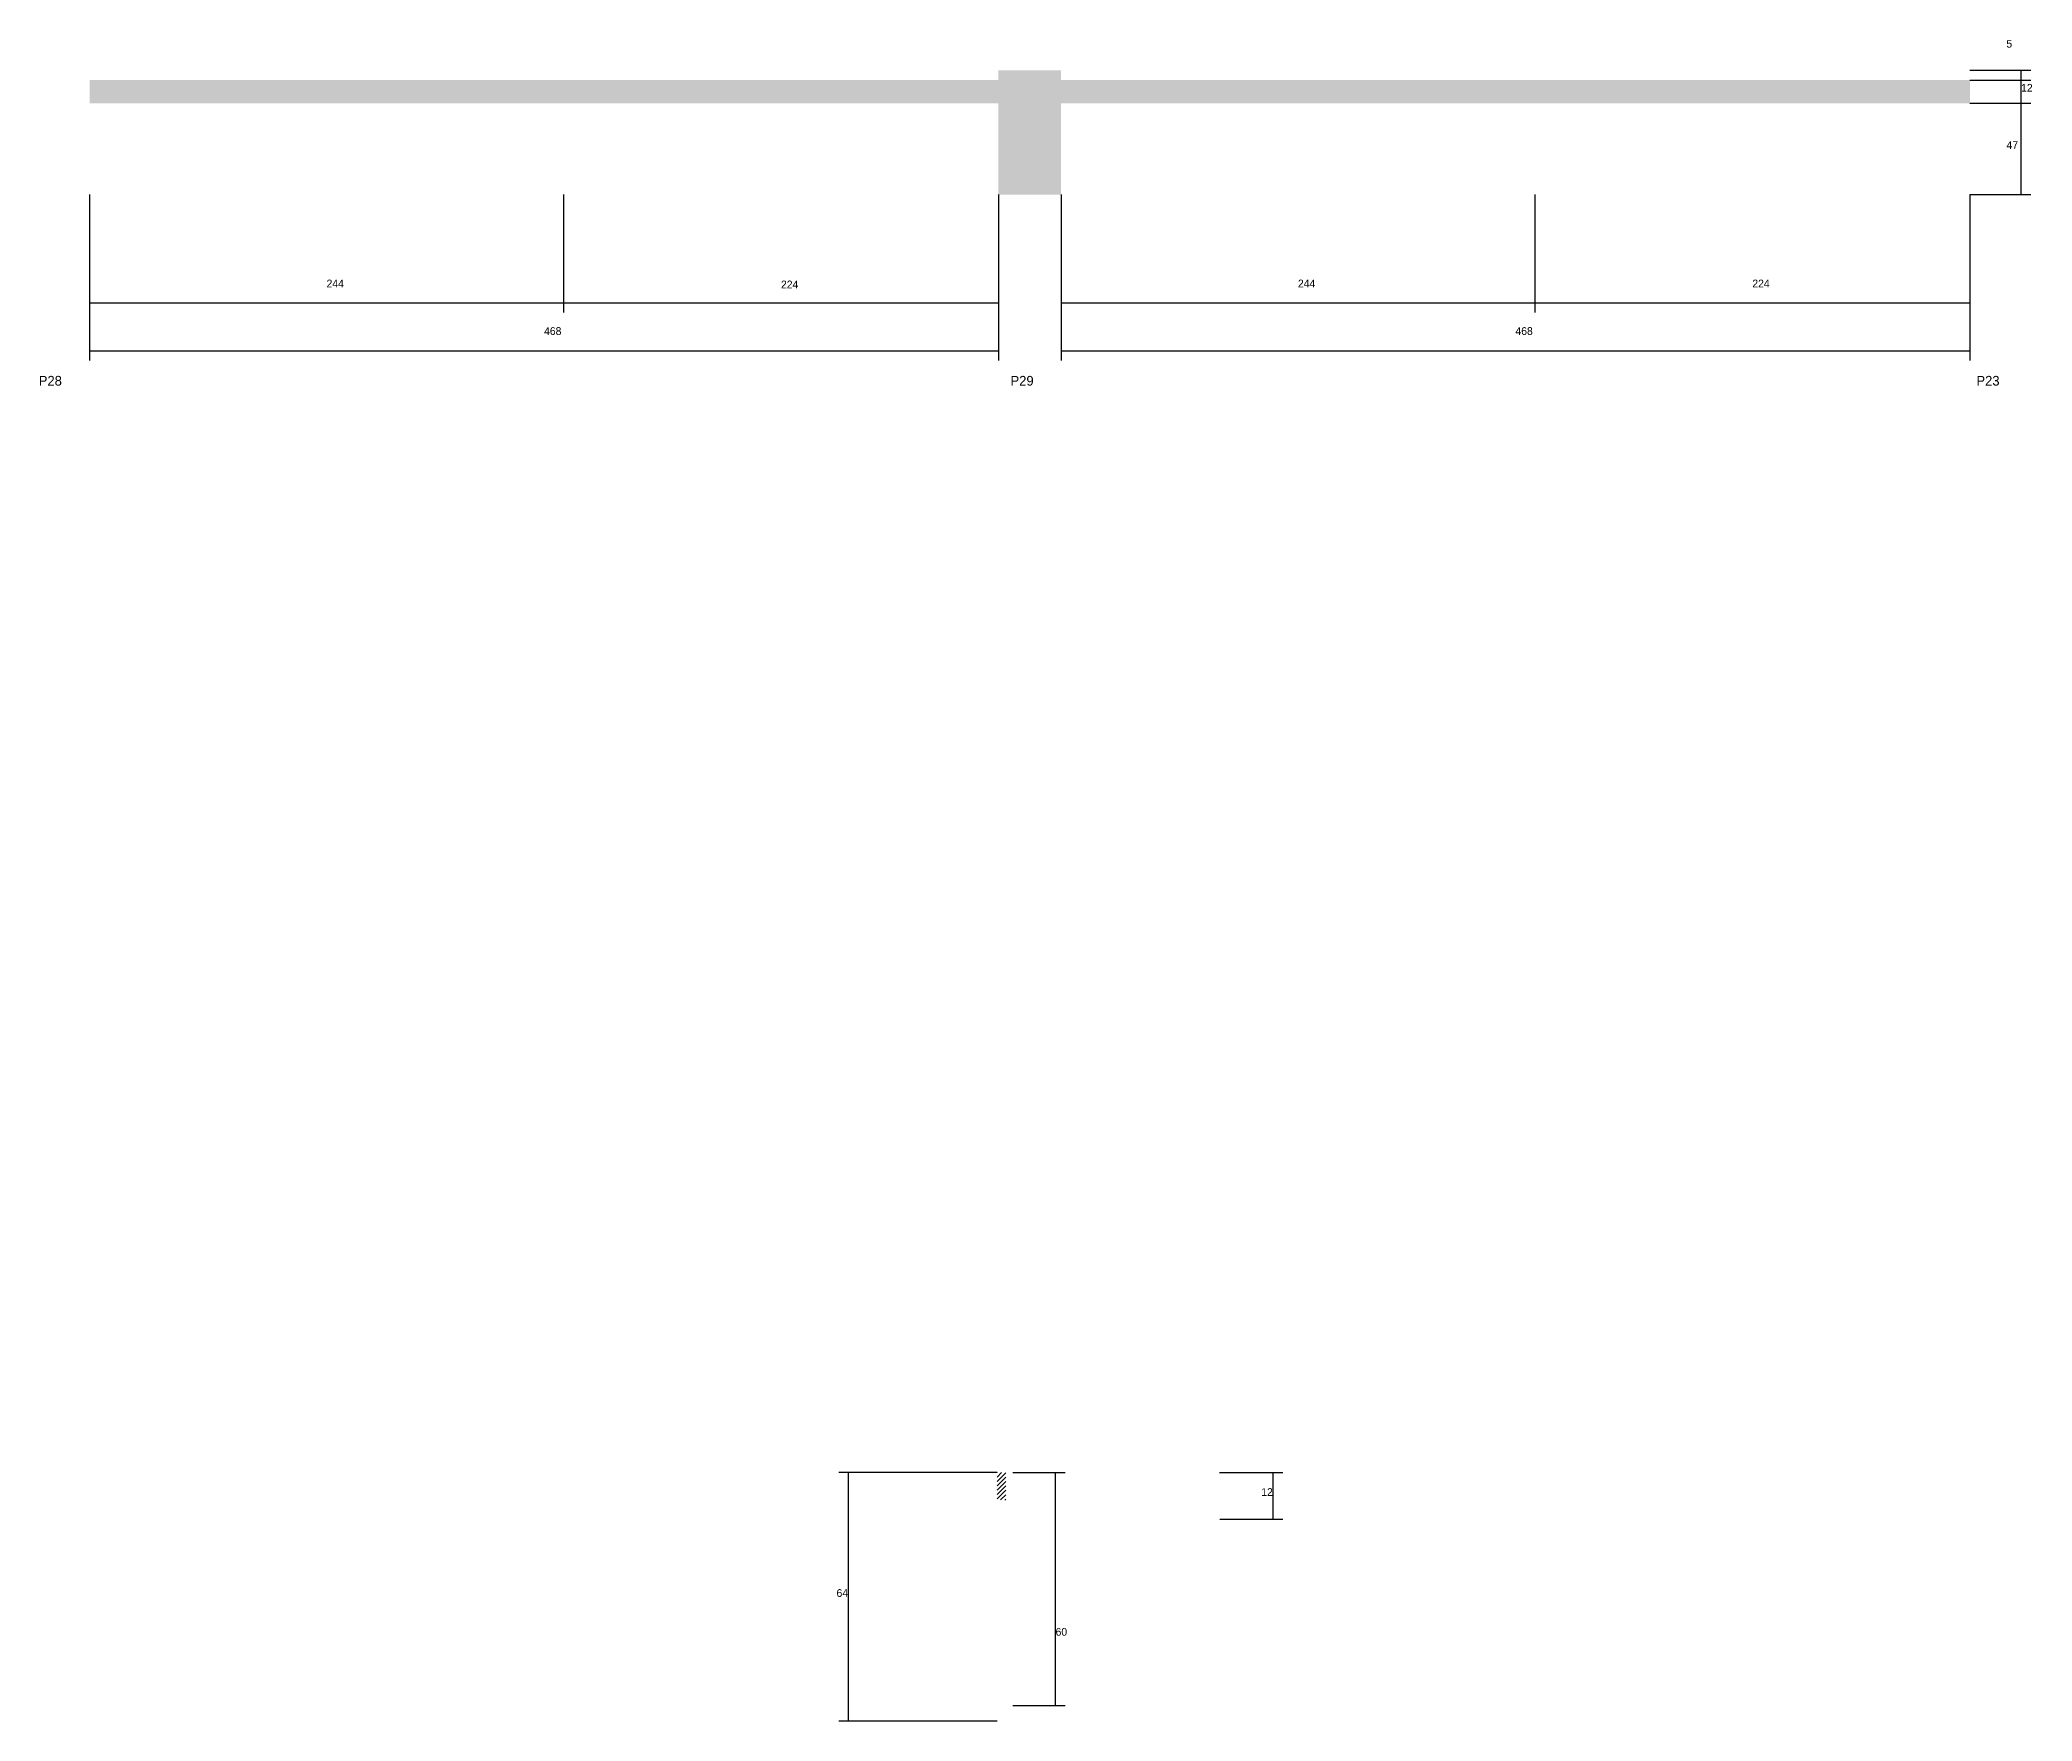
# Model space of a CAD drawing. Header units: metres. Extents: x -10314 to -4485, y 11971 to 12855.
# Drawn here: x -5511 to -4485, y 11971 to 12837 of the extents above; entities that cross this region are included whole.
import ezdxf

# ---------------------------------------------------------------- set-up
doc = ezdxf.new("R2010")
doc.units = ezdxf.units.M
for name, color, linetype in [('COTA', 2, 'Continuous'), ('Madeira', 52, 'Continuous'), ('NOMENCLATURA', 7, 'Continuous')]:
    doc.layers.add(name, color=color, linetype=linetype)

msp = doc.modelspace()

# ---------------------------------------------------------------- texts
at = {"layer": 'COTA'}
for s, p in [('5', (-4497.9, 12832.8)), ('12', (-4490.3, 12810.1)), ('47', (-4497.8, 12780.6)), ('244', (-5362.9, 12709.3)), ('224', (-5128.9, 12708.8)), ('244', (-4862.7, 12709.3)), ('224', (-4628.7, 12709.3)), ('468', (-5250.9, 12684.8)), ('468', (-4750.7, 12684.8)), ('12', (-4881.6, 12086.8)), ('64', (-5100.3, 12034.8)), ('60', (-4987.5, 12014.8))]:
    msp.add_text(s, height=4, dxfattribs=at).set_placement(p)
at = {"layer": 'NOMENCLATURA'}
for s, p in [('P28', (-5511.1, 12658.7)), ('P29', (-5010.7, 12658.7)), ('P23', (-4513.3, 12658.7))]:
    msp.add_text(s, height=5, dxfattribs=at).set_placement(p)

# ---------------------------------------------------------------- hatches: boundary and pattern name
at = {"layer": 'COTA'}
h = msp.add_hatch(dxfattribs=at)
h.set_pattern_fill('AR-CONC', scale=0.03)
h.paths.add_polyline_path([(-5016.9, 12757.1), (-4984.7, 12757.1), (-4984.7, 12804.1), (-4740.7, 12804.1), (-4516.7, 12804.1), (-4516.7, 12816.1), (-4740.7, 12816.1), (-4984.7, 12816.1), (-4984.7, 12821.1), (-5016.9, 12821.1), (-5016.9, 12816.1), (-5484.9, 12816.1), (-5484.9, 12804.1), (-5016.9, 12804.1)])
at = {"layer": 'Madeira'}
h = msp.add_hatch(dxfattribs=at)
h.set_pattern_fill('ANSI31', scale=0.5)
h.paths.add_polyline_path([(-5017.6, 12098.8), (-5013.2, 12098.8), (-5013.2, 12084.8), (-5017.6, 12084.8)])

# ---------------------------------------------------------------- linework, layer by layer
at = {"layer": 'COTA'}
for p, q in [((-4516.7, 12821.1), (-4485.3, 12821.1)), ((-4516.7, 12816.1), (-4485.3, 12816.1)), ((-4516.7, 12816.1), (-4485.3, 12816.1)), ((-4490.3, 12816.1), (-4490.3, 12821.1)), ((-4490.3, 12804.1), (-4490.3, 12816.1)), ((-4516.7, 12804.1), (-4485.3, 12804.1)), ((-4516.7, 12804.1), (-4485.3, 12804.1)), ((-4490.3, 12757.1), (-4490.3, 12804.1)), ((-5484.9, 12757.1), (-5484.9, 12696.3)), ((-5484.9, 12757.1), (-5484.9, 12671.7)), ((-5240.9, 12757.1), (-5240.9, 12696.3)), ((-5240.9, 12757.1), (-5240.9, 12696.3)), ((-5016.9, 12757.1), (-5016.9, 12671.7)), ((-4984.7, 12757.1), (-4984.7, 12696.3)), ((-4984.7, 12757.1), (-4984.7, 12671.7)), ((-4740.7, 12757.1), (-4740.7, 12696.3)), ((-4740.7, 12757.1), (-4740.7, 12696.3)), ((-4516.7, 12757.1), (-4516.7, 12696.3)), ((-4516.7, 12757.1), (-4516.7, 12671.7)), ((-4516.7, 12757.1), (-4485.3, 12757.1)), ((-5016.9, 12744.4), (-5016.9, 12696.3)), ((-5484.9, 12701.3), (-5240.9, 12701.3)), ((-5240.9, 12701.3), (-5016.9, 12701.3)), ((-4984.7, 12701.3), (-4740.7, 12701.3)), ((-4740.7, 12701.3), (-4516.7, 12701.3)), ((-5484.9, 12676.7), (-5016.9, 12676.7)), ((-4984.7, 12676.7), (-4516.7, 12676.7)), ((-5017.6, 12098.8), (-5099.2, 12098.8)), ((-5094.2, 11970.8), (-5094.2, 12098.8)), ((-5009.6, 12098.8), (-4982.5, 12098.8)), ((-4987.5, 11978.8), (-4987.5, 12098.8)), ((-4903.1, 12098.8), (-4870.5, 12098.8)), ((-4875.5, 12074.8), (-4875.5, 12098.8)), ((-4902.9, 12074.8), (-4870.5, 12074.8)), ((-5009.6, 11978.8), (-4982.5, 11978.8)), ((-5017.6, 11970.8), (-5099.2, 11970.8))]:
    msp.add_line(p, q, dxfattribs=at)

msp.set_redraw_order([(e.dxf.handle, doc.entitydb.next_handle()) for e in msp.query("TEXT MTEXT ATTDEF DIMENSION ARC_DIMENSION")])  # texts and dimensions are drawn at this point

doc.saveas('drawing.dxf')
